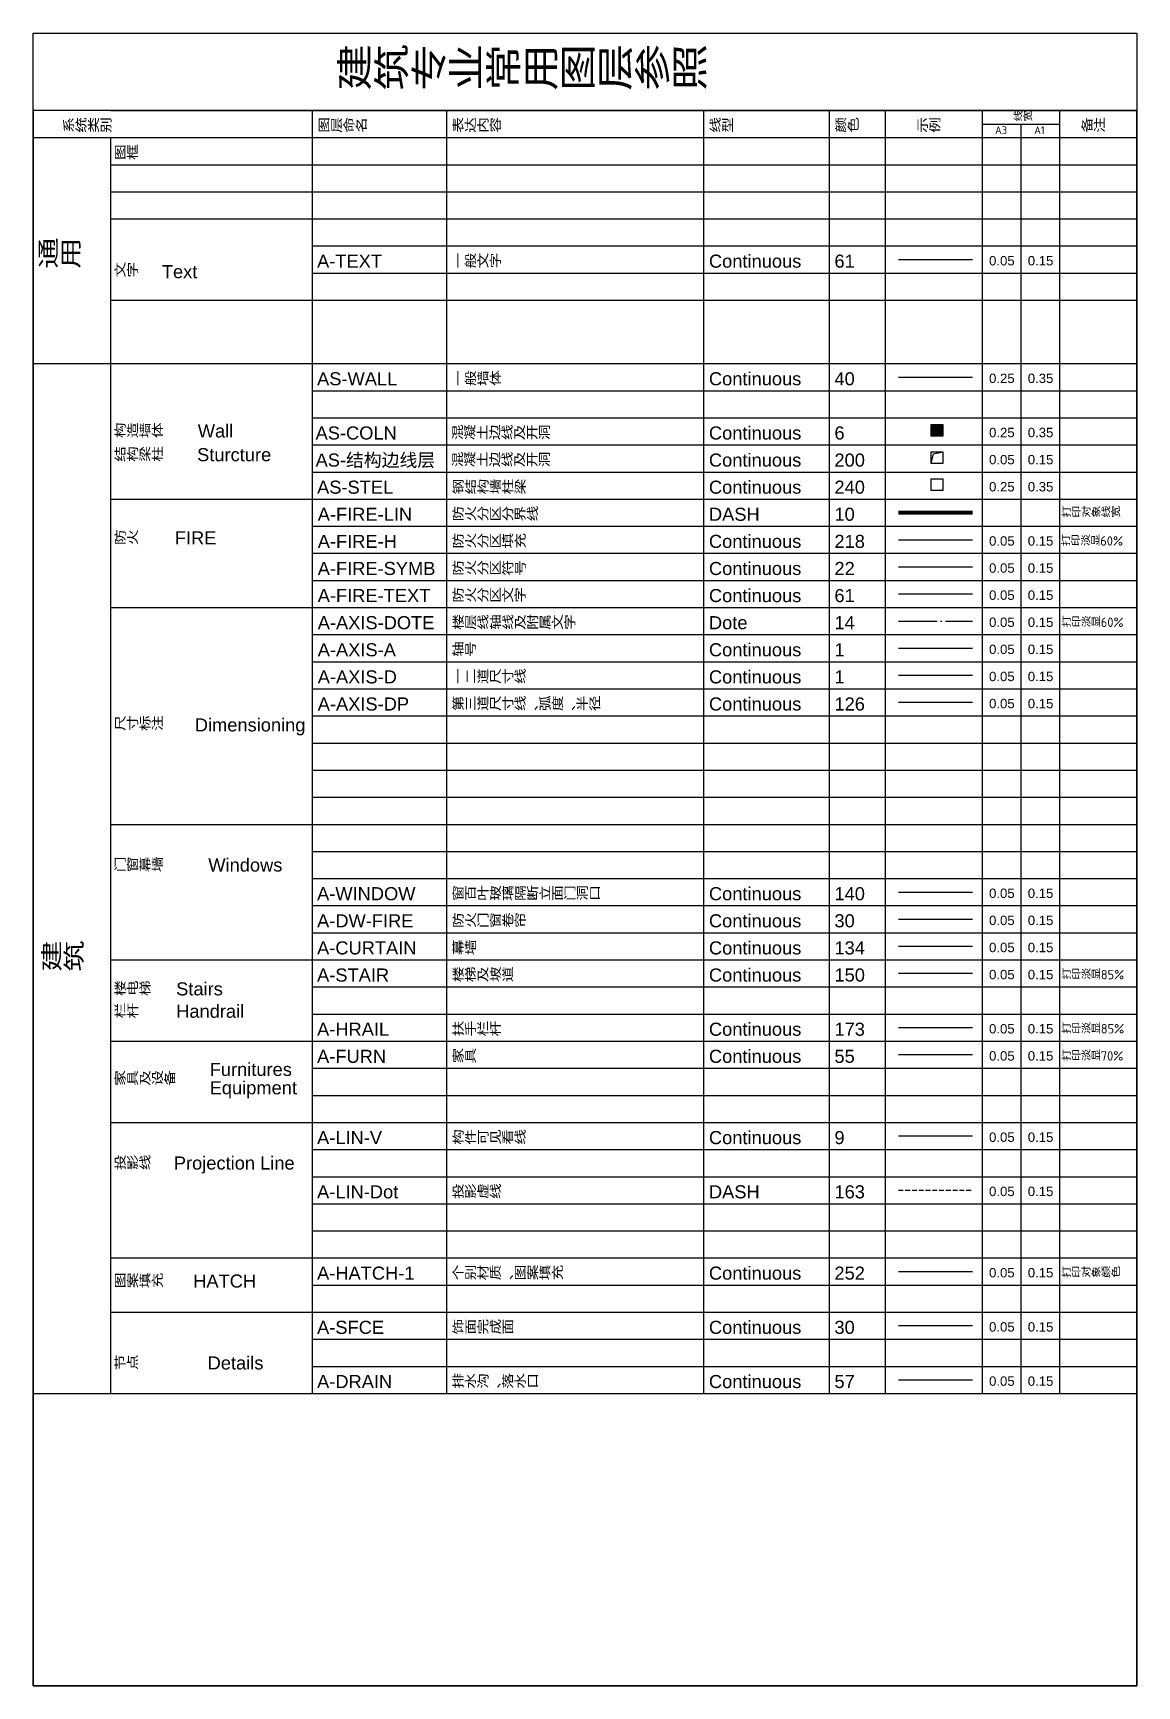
# Model space of a CAD drawing. Extents: x -71615 to 472948, y -67016 to 264410.
# Drawn here: x -16280 to 40729, y 94364 to 179747 of the extents above; entities that cross this region are included whole.
import ezdxf

# ---------------------------------------------------------------- set-up
doc = ezdxf.new("R2010")
doc.units = 0
doc.header["$LTSCALE"] = 1000
for name, pattern in [('CENTER', [50.8, 31.75, -6.35, 6.35, -6.35]), ('DASH', [0.35, 0.25, -0.1]), ('DOTE', [2.42, 2, -0.2, 0.02, -0.2])]:
    doc.linetypes.add(name, pattern=pattern)
doc.layers.add('0-T', color=5, linetype='Continuous', plot=False)
for name, color, linetype in [('A-AXIS-D', 1, 'Continuous'), ('A-AXIS-DOTE', 14, 'DOTE'), ('A-AXIS-DP', 126, 'Continuous'), ('A-CURTAIN', 134, 'Continuous'), ('A-DRAIN', 57, 'Continuous'), ('A-DW', 23, 'Continuous'), ('A-FIRE-H', 238, 'Continuous'), ('A-FIRE-LIN', 10, 'DASH'), ('A-FIRE-SYMB', 22, 'Continuous'), ('A-FIRE-TEXT', 61, 'Continuous'), ('A-FURN', 55, 'Continuous'), ('A-HATCH-1', 252, 'Continuous'), ('A-HRAIL', 173, 'Continuous'), ('A-LIN-Dot', 163, 'DASH'), ('A-LIN-V', 9, 'Continuous'), ('A-SFCE', 30, 'Continuous'), ('A-STAIR', 150, 'Continuous'), ('A-TEXT', 61, 'Continuous'), ('A-WINDOW', 140, 'Continuous'), ('AS-COLN', 6, 'Continuous'), ('AS-COLN-H', 135, 'Continuous'), ('AS-STEL', 240, 'Continuous'), ('AS-WALL', 40, 'Continuous'), ('AS-结构边线层', 200, 'Continuous'), ('G-LIN-STE', 10, 'CENTER')]:
    doc.layers.add(name, color=color, linetype=linetype)
doc.styles.add('Arial', font='arial.ttf', dxfattribs={"width": 0.85})
doc.styles.add('黑体', font='@TSSDENG', dxfattribs={"width": 0.9, "bigfont": '@TSSDCHN'})

msp = doc.modelspace()

# ---------------------------------------------------------------- texts
for s, height, style, p in [('建筑专业常用图层参照', 2025.5, '黑体', (-666, 176858)), ('系统类别', 675.2, '黑体', (-14767, 174627)), ('图层命名', 675.2, '黑体', (-1578, 174627)), ('表达内容', 675.2, '黑体', (5346, 174627)), ('线型', 675.2, '黑体', (18625, 174627)), ('颜色', 675.2, '黑体', (25107, 174627)), ('示例', 675.2, '黑体', (29327, 174627)), ('线宽', 405.1, '黑体', (34327, 175212)), ('备注', 675.2, '黑体', (37827, 174627)), ('A3', 405.1, '黑体', (33400, 174528)), ('A1', 405.1, '黑体', (35423, 174528)), ('图框', 675.2, '黑体', (-12108, 173227)), ('文字', 675.2, '黑体', (-12108, 167150)), ('Text', 675.2, 'Arial', (-9630, 167083)), ('构造墙体', 675.2, '黑体', (-12108, 158855)), ('Wall', 675.2, 'Arial', (-7773, 158855)), ('结构梁柱', 675.2, '黑体', (-12108, 157628)), ('Sturcture', 675.2, 'Arial', (-7808, 157628)), ('防火', 675.2, '黑体', (-12108, 153330)), ('FIRE', 675.2, 'Arial', (-8957, 153330)), ('尺寸标注', 675.2, '黑体', (-12108, 143727)), ('Dimensioning', 675.18, 'Arial', (-7926, 143671)), ('门窗幕墙', 675.2, '黑体', (-12108, 136433)), ('Windows', 675.2, 'Arial', (-7229, 136433)), ('楼电梯', 675.2, '黑体', (-12108, 130035)), ('Stairs', 675.2, 'Arial', (-8888, 130035)), ('栏杆', 675.2, '黑体', (-12108, 128880)), ('Handrail', 675.2, 'Arial', (-8888, 128880)), ('Furnitures', 675.2, 'Arial', (-7159, 125874)), ('家具及设备', 675.2, '黑体', (-12108, 125396)), ('Equipment', 675.2, 'Arial', (-7159, 124926)), ('投影线', 675.2, '黑体', (-12108, 121038)), ('Projection Line', 675.18, 'Arial', (-9010, 121038)), ('图案填充', 675.2, '黑体', (-12108, 114942)), ('HATCH', 675.2, 'Arial', (-8009, 114942)), ('节点', 675.2, '黑体', (-12108, 110712)), ('Details', 675.2, 'Arial', (-7265, 110712))]:
    msp.add_text(s, height=height, dxfattribs=dict(style=style)).set_placement(p)
at = {"style": '黑体', "width": 0.9}
for s, p in [('通用', (-16083, 167640)), ('建筑', (-15910, 131318))]:
    msp.add_text(s, height=1350, dxfattribs=at).set_placement(p)
at = {"layer": 'A-AXIS-D'}
for s, height, style, p in [('A-AXIS-A', 675.2, 'Arial', (-1578, 147551)), ('轴号', 675.2, '黑体', (5346, 147551)), ('Continuous', 675.2, 'Arial', (18625, 147551)), ('1', 675, 'Arial', (25107, 147551)), ('0.05', 486.1, 'Arial', (33092, 147668)), ('0.15', 486.1, 'Arial', (35092, 147668)), ('一二道尺寸线', 675.2, '黑体', (5346, 146151)), ('Continuous', 675.2, 'Arial', (18625, 146151)), ('A-AXIS-D', 675.2, 'Arial', (-1578, 146151)), ('1', 675, 'Arial', (25107, 146151)), ('0.05', 486.1, 'Arial', (33092, 146268)), ('0.15', 486.1, 'Arial', (35092, 146268))]:
    msp.add_text(s, height=height, dxfattribs=dict(at, style=style)).set_placement(p)
at = {"layer": 'A-AXIS-DOTE'}
for s, height, style, p in [('A-AXIS-DOTE', 675.18, 'Arial', (-1578, 148951)), ('楼层线轴线及附属文字', 675.2, '黑体', (5346, 148951)), ('Dote', 675.2, 'Arial', (18625, 148951)), ('14', 675.2, 'Arial', (25107, 148951)), ('0.05', 486.1, 'Arial', (33092, 149068)), ('0.15', 486.1, 'Arial', (35092, 149068)), ('打印淡显60%%%', 486.1, '黑体', (36822, 149068))]:
    msp.add_text(s, height=height, dxfattribs=dict(at, style=style)).set_placement(p)
at = {"layer": 'A-AXIS-DP'}
for s, height, style, p in [('A-AXIS-DP', 675.2, 'Arial', (-1578, 144751)), ('第三道尺寸线、弧度、半径', 675.18, '黑体', (5346, 144751)), ('Continuous', 675.2, 'Arial', (18625, 144751)), ('126', 675.2, 'Arial', (25107, 144751)), ('0.05', 486.1, 'Arial', (33092, 144868)), ('0.15', 486.1, 'Arial', (35092, 144868))]:
    msp.add_text(s, height=height, dxfattribs=dict(at, style=style)).set_placement(p)
at = {"layer": 'A-CURTAIN'}
for s, height, style, p in [('A-CURTAIN', 675.2, 'Arial', (-1612, 132151)), ('幕墙', 675.2, '黑体', (5346, 132151)), ('Continuous', 675.2, 'Arial', (18625, 132151)), ('134', 675.2, 'Arial', (25107, 132151)), ('0.05', 486.1, 'Arial', (33092, 132268)), ('0.15', 486.1, 'Arial', (35092, 132268))]:
    msp.add_text(s, height=height, dxfattribs=dict(at, style=style)).set_placement(p)
at = {"layer": 'A-DRAIN'}
for s, height, style, p in [('A-DRAIN', 675.2, 'Arial', (-1612, 109751)), ('排水沟、落水口', 675.2, '黑体', (5346, 109751)), ('Continuous', 675.2, 'Arial', (18625, 109751)), ('57', 675.2, 'Arial', (25107, 109751)), ('0.05', 486.1, 'Arial', (33092, 109868)), ('0.15', 486.1, 'Arial', (35092, 109868))]:
    msp.add_text(s, height=height, dxfattribs=dict(at, style=style)).set_placement(p)
at = {"layer": 'A-DW'}
for s, height, style, p in [('A-DW-FIRE', 675.2, 'Arial', (-1612, 133551)), ('防火门窗卷帘', 675.2, '黑体', (5346, 133551)), ('Continuous', 675.2, 'Arial', (18625, 133551)), ('30', 675.2, 'Arial', (25107, 133551)), ('0.05', 486.1, 'Arial', (33092, 133668)), ('0.15', 486.1, 'Arial', (35092, 133668))]:
    msp.add_text(s, height=height, dxfattribs=dict(at, style=style)).set_placement(p)
at = {"layer": 'A-FIRE-H'}
for s, height, style, p in [('A-FIRE-H', 675.2, 'Arial', (-1578, 153151)), ('防火分区填充', 675.2, '黑体', (5346, 153151)), ('Continuous', 675.2, 'Arial', (18625, 153151)), ('218', 675.2, 'Arial', (25107, 153151)), ('0.05', 486.1, 'Arial', (33092, 153268)), ('0.15', 486.1, 'Arial', (35092, 153268)), ('打印淡显60%%%', 486.1, '黑体', (36793, 153268))]:
    msp.add_text(s, height=height, dxfattribs=dict(at, style=style)).set_placement(p)
at = {"layer": 'A-FIRE-LIN'}
for s, style, p in [('A-FIRE-LIN', 'Arial', (-1578, 154551)), ('防火分区分界线', '黑体', (5346, 154551)), ('DASH', 'Arial', (18625, 154551)), ('10', 'Arial', (25107, 154551))]:
    msp.add_text(s, height=675.2, dxfattribs=dict(at, style=style)).set_placement(p)
at = {"layer": 'A-FIRE-SYMB'}
for s, height, style, p in [('A-FIRE-SYMB', 675.18, 'Arial', (-1578, 151751)), ('防火分区符号', 675.2, '黑体', (5346, 151751)), ('Continuous', 675.2, 'Arial', (18625, 151751)), ('22', 675.2, 'Arial', (25107, 151751)), ('0.05', 486.1, 'Arial', (33092, 151868)), ('0.15', 486.1, 'Arial', (35092, 151868))]:
    msp.add_text(s, height=height, dxfattribs=dict(at, style=style)).set_placement(p)
at = {"layer": 'A-FIRE-TEXT'}
for s, height, style, p in [('A-FIRE-TEXT', 675.18, 'Arial', (-1578, 150351)), ('防火分区文字', 675.2, '黑体', (5346, 150351)), ('Continuous', 675.2, 'Arial', (18625, 150351)), ('61', 675.2, 'Arial', (25107, 150351)), ('0.05', 486.1, 'Arial', (33092, 150468)), ('0.15', 486.1, 'Arial', (35092, 150468))]:
    msp.add_text(s, height=height, dxfattribs=dict(at, style=style)).set_placement(p)
at = {"layer": 'A-FURN'}
for s, height, style, p in [('A-FURN', 675.2, 'Arial', (-1612, 126551)), ('家具', 675.2, '黑体', (5346, 126551)), ('Continuous', 675.2, 'Arial', (18625, 126551)), ('55', 675.2, 'Arial', (25107, 126551)), ('0.05', 486.1, 'Arial', (33092, 126668)), ('0.15', 486.1, 'Arial', (35092, 126668)), ('打印淡显70%%%', 486.1, '黑体', (36822, 126668))]:
    msp.add_text(s, height=height, dxfattribs=dict(at, style=style)).set_placement(p)
at = {"layer": 'A-HATCH-1'}
for s, height, style, p in [('A-HATCH-1', 675.2, 'Arial', (-1612, 115351)), ('个别材质、图案填充', 675.2, '黑体', (5346, 115351)), ('Continuous', 675.2, 'Arial', (18625, 115351)), ('252', 675.2, 'Arial', (25107, 115351)), ('0.05', 486.1, 'Arial', (33092, 115468)), ('0.15', 486.1, 'Arial', (35092, 115468)), ('打印对象颜色', 486.1, '黑体', (36822, 115468))]:
    msp.add_text(s, height=height, dxfattribs=dict(at, style=style)).set_placement(p)
at = {"layer": 'A-HRAIL'}
for s, height, style, p in [('A-HRAIL', 675.2, 'Arial', (-1612, 127951)), ('扶手栏杆', 675.2, '黑体', (5346, 127951)), ('Continuous', 675.2, 'Arial', (18625, 127951)), ('173', 675.2, 'Arial', (25107, 127951)), ('0.05', 486.1, 'Arial', (33092, 128068)), ('0.15', 486.1, 'Arial', (35092, 128068)), ('打印淡显85%%%', 486.1, '黑体', (36822, 128068))]:
    msp.add_text(s, height=height, dxfattribs=dict(at, style=style)).set_placement(p)
at = {"layer": 'A-LIN-Dot'}
for s, height, style, p in [('A-LIN-Dot', 675.2, 'Arial', (-1612, 119551)), ('投影虚线', 675.2, '黑体', (5346, 119551)), ('DASH', 675.2, 'Arial', (18625, 119551)), ('163', 675.2, 'Arial', (25107, 119551)), ('0.05', 486.1, 'Arial', (33092, 119668)), ('0.15', 486.1, 'Arial', (35092, 119668))]:
    msp.add_text(s, height=height, dxfattribs=dict(at, style=style)).set_placement(p)
at = {"layer": 'A-LIN-V'}
for s, height, style, p in [('A-LIN-V', 675.2, 'Arial', (-1612, 122351)), ('构件可见看线', 675.2, '黑体', (5346, 122351)), ('Continuous', 675.2, 'Arial', (18625, 122351)), ('9', 675, 'Arial', (25107, 122351)), ('0.05', 486.1, 'Arial', (33092, 122468)), ('0.15', 486.1, 'Arial', (35092, 122468))]:
    msp.add_text(s, height=height, dxfattribs=dict(at, style=style)).set_placement(p)
at = {"layer": 'A-SFCE'}
for s, height, style, p in [('A-SFCE', 675.2, 'Arial', (-1612, 112551)), ('饰面完成面', 675.2, '黑体', (5346, 112551)), ('Continuous', 675.2, 'Arial', (18625, 112551)), ('30', 675.2, 'Arial', (25107, 112551)), ('0.05', 486.1, 'Arial', (33092, 112668)), ('0.15', 486.1, 'Arial', (35092, 112668))]:
    msp.add_text(s, height=height, dxfattribs=dict(at, style=style)).set_placement(p)
at = {"layer": 'A-STAIR'}
for s, height, style, p in [('楼梯及坡道', 675.2, '黑体', (5346, 130751)), ('A-STAIR', 675.2, 'Arial', (-1612, 130751)), ('Continuous', 675.2, 'Arial', (18625, 130751)), ('150', 675.2, 'Arial', (25107, 130751)), ('0.05', 486.1, 'Arial', (33092, 130868)), ('0.15', 486.1, 'Arial', (35092, 130868)), ('打印淡显85%%%', 486.1, '黑体', (36822, 130868))]:
    msp.add_text(s, height=height, dxfattribs=dict(at, style=style)).set_placement(p)
at = {"layer": 'A-TEXT'}
for s, height, style, p in [('A-TEXT', 675.2, 'Arial', (-1612, 167627)), ('一般文字', 675.2, '黑体', (5346, 167627)), ('Continuous', 675.2, 'Arial', (18625, 167627)), ('61', 675.2, 'Arial', (25107, 167627)), ('0.05', 486.1, 'Arial', (33092, 167744)), ('0.15', 486.1, 'Arial', (35092, 167744))]:
    msp.add_text(s, height=height, dxfattribs=dict(at, style=style)).set_placement(p)
at = {"layer": 'A-WINDOW'}
for s, height, style, p in [('A-WINDOW', 675.2, 'Arial', (-1612, 134951)), ('窗百叶玻璃隔断立面门洞口', 675.18, '黑体', (5346, 134951)), ('Continuous', 675.2, 'Arial', (18625, 134951)), ('140', 675.2, 'Arial', (25107, 134951)), ('0.05', 486.1, 'Arial', (33092, 135068)), ('0.15', 486.1, 'Arial', (35092, 135068))]:
    msp.add_text(s, height=height, dxfattribs=dict(at, style=style)).set_placement(p)
at = {"layer": 'AS-COLN'}
for s, height, style, p in [('AS-COLN', 675.2, 'Arial', (-1690, 158751)), ('混凝土边线及开洞', 675.2, '黑体', (5312, 158751)), ('Continuous', 675.2, 'Arial', (18625, 158751)), ('6', 675, 'Arial', (25107, 158751)), ('0.25', 486.1, 'Arial', (33092, 158868)), ('0.35', 486.1, 'Arial', (35092, 158868))]:
    msp.add_text(s, height=height, dxfattribs=dict(at, style=style)).set_placement(p)
at = {"layer": 'AS-STEL'}
for s, height, style, p in [('AS-STEL', 675.2, 'Arial', (-1612, 155951)), ('钢结构墙柱梁', 675.2, '黑体', (5346, 155945)), ('Continuous', 675.2, 'Arial', (18625, 155951)), ('240', 675.2, 'Arial', (25107, 155951)), ('0.25', 486.1, 'Arial', (33092, 156068)), ('0.35', 486.1, 'Arial', (35092, 156068))]:
    msp.add_text(s, height=height, dxfattribs=dict(at, style=style)).set_placement(p)
at = {"layer": 'AS-WALL'}
for s, height, style, p in [('AS-WALL', 675.2, 'Arial', (-1612, 161551)), ('一般墙体', 675.2, '黑体', (5346, 161551)), ('Continuous', 675.2, 'Arial', (18625, 161551)), ('40', 675.2, 'Arial', (25107, 161551)), ('0.25', 486.1, 'Arial', (33092, 161668)), ('0.35', 486.1, 'Arial', (35092, 161668))]:
    msp.add_text(s, height=height, dxfattribs=dict(at, style=style)).set_placement(p)
at = {"layer": 'AS-结构边线层'}
for s, style, p in [('AS-结构边线层', 'Arial', (-1690, 157351)), ('混凝土边线及开洞', '黑体', (5312, 157351))]:
    msp.add_text(s, height=675.2, dxfattribs=dict(at, style=style)).set_placement(p)
at = {"layer": 'AS-结构边线层', "ltscale": 100, "style": 'Arial'}
for s, height, p in [('Continuous', 675.2, (18625, 157351)), ('200', 675.2, (25107, 157351)), ('0.05', 486.1, (33092, 157468)), ('0.15', 486.1, (35092, 157468))]:
    msp.add_text(s, height=height, dxfattribs=at).set_placement(p)
at = {"layer": 'G-LIN-STE', "style": '黑体'}
msp.add_text('打印对象线宽', height=486.1, dxfattribs=at).set_placement((36822, 154737))

# ---------------------------------------------------------------- hatches: boundary and pattern name
at = {"layer": 'AS-COLN-H'}
h = msp.add_hatch(color=256, dxfattribs=at)
h.dxf.hatch_style = 1
h.paths.add_polyline_path([(30102, 159520), (30702, 159520), (30702, 158920), (30102, 158920)])

# ---------------------------------------------------------------- linework, layer by layer
for p, q in [((40729, 175747), (-16280, 175747)), ((-16280, 175747), (-16280, 94364)), ((32729, 175047), (36729, 175047)), ((40729, 94364), (40729, 175747)), ((-16280, 94364), (40729, 94364))]:
    msp.add_line(p, q)
for points in [[(-12280, 175747), (40729, 175747)], [(-1858, 175747), (-1858, 109471)], [(5066, 175747), (5066, 109471)], [(18345, 175747), (18345, 109471)], [(24827, 175747), (24827, 109471)], [(27729, 175747), (27729, 109471)], [(32729, 175747), (32729, 109471)], [(34729, 175047), (34729, 109471)], [(36729, 175747), (36729, 109471)], [(40729, 175747), (40729, 106364)], [(-16280, 174347), (40729, 174347)], [(-12280, 174347), (-12280, 109471)], [(-12280, 172947), (40729, 172947)], [(-12280, 171547), (40729, 171547)], [(-12280, 170147), (40729, 170147)], [(-1858, 168747), (40729, 168747)], [(-1858, 167347), (40729, 167347)], [(-12280, 165947), (40729, 165947)], [(-16280, 162671), (40729, 162671)], [(-1858, 161271), (40729, 161271)], [(-1858, 159871), (40729, 159871)], [(-1858, 158471), (40729, 158471)], [(-1858, 157071), (40729, 157071)], [(-12280, 155671), (40729, 155671)], [(-1858, 154271), (40729, 154271)], [(-1858, 152871), (40729, 152871)], [(-1858, 151471), (40729, 151471)], [(-12280, 150071), (40729, 150071)], [(-12280, 150071), (40729, 150071)], [(-1858, 148671), (40729, 148671)], [(-1858, 147271), (40729, 147271)], [(-1858, 145871), (40729, 145871)], [(-1858, 144471), (40729, 144471)], [(-1858, 143071), (40729, 143071)], [(-1858, 141671), (40729, 141671)], [(-1858, 140271), (40729, 140271)], [(-12280, 138871), (40729, 138871)], [(-1858, 137471), (40729, 137471)], [(-1858, 136071), (40729, 136071)], [(-1858, 134671), (40729, 134671)], [(-1858, 133271), (40729, 133271)], [(-12280, 131871), (40729, 131871)], [(-12280, 131871), (40729, 131871)], [(-1858, 130471), (40729, 130471)], [(-1858, 129071), (40729, 129071)], [(-12280, 127671), (40729, 127671)], [(-1858, 126271), (40729, 126271)], [(-1858, 124871), (40729, 124871)], [(-12280, 123471), (40729, 123471)], [(-12280, 123471), (40729, 123471)], [(-12280, 123471), (40729, 123471)], [(-1858, 122071), (40729, 122071)], [(-1858, 120671), (40729, 120671)], [(-1858, 119271), (40729, 119271)], [(-1858, 117871), (40729, 117871)], [(-1858, 117871), (40729, 117871)], [(-12280, 116471), (40729, 116471)], [(-1858, 115071), (40729, 115071)], [(-12280, 113671), (40729, 113671)], [(-12280, 113671), (40729, 113671)], [(-12280, 113671), (40729, 113671)], [(-1858, 112271), (40729, 112271)], [(-1858, 110871), (40729, 110871)], [(-16280, 109471), (40729, 109471)]]:
    msp.add_lwpolyline(points)
at = {"layer": '0-T'}
msp.add_lwpolyline([(-16280, 179747), (40729, 179747), (40729, 94364), (-16280, 94364)], close=True, dxfattribs=at)
at = {"layer": 'A-AXIS-D'}
for p, q in [((28414, 147975), (32244, 147975)), ((28414, 146575), (32244, 146575))]:
    msp.add_line(p, q, dxfattribs=at)
at = {"layer": 'A-AXIS-DOTE'}
msp.add_line((28414, 149375), (32244, 149375), dxfattribs=at)
at = {"layer": 'A-AXIS-DP'}
msp.add_line((28414, 145175), (32244, 145175), dxfattribs=at)
at = {"layer": 'A-CURTAIN'}
msp.add_line((28414, 132575), (32244, 132575), dxfattribs=at)
at = {"layer": 'A-DRAIN'}
msp.add_line((28414, 110175), (32244, 110175), dxfattribs=at)
at = {"layer": 'A-DW'}
msp.add_line((28414, 133975), (32244, 133975), dxfattribs=at)
at = {"layer": 'A-FIRE-H'}
msp.add_line((28414, 153575), (32244, 153575), dxfattribs=at)
at = {"layer": 'A-FIRE-LIN', "ltscale": 3, "const_width": 200}
msp.add_lwpolyline([(28414, 154975), (32244, 154975)], dxfattribs=at)
at = {"layer": 'A-FIRE-SYMB'}
msp.add_line((28414, 152175), (32244, 152175), dxfattribs=at)
at = {"layer": 'A-FIRE-TEXT'}
msp.add_line((28414, 150775), (32244, 150775), dxfattribs=at)
at = {"layer": 'A-FURN'}
msp.add_line((28414, 126975), (32244, 126975), dxfattribs=at)
at = {"layer": 'A-HATCH-1'}
msp.add_line((28414, 115775), (32244, 115775), dxfattribs=at)
at = {"layer": 'A-HRAIL'}
msp.add_line((28414, 128375), (32244, 128375), dxfattribs=at)
at = {"layer": 'A-LIN-Dot'}
msp.add_line((28414, 119975), (32244, 119975), dxfattribs=at)
at = {"layer": 'A-LIN-V'}
msp.add_line((28414, 122775), (32244, 122775), dxfattribs=at)
at = {"layer": 'A-SFCE'}
msp.add_line((28414, 112975), (32244, 112975), dxfattribs=at)
at = {"layer": 'A-STAIR'}
msp.add_line((28414, 131175), (32244, 131175), dxfattribs=at)
at = {"layer": 'A-TEXT'}
msp.add_line((28414, 168051), (32244, 168051), dxfattribs=at)
at = {"layer": 'A-WINDOW'}
msp.add_line((28414, 135375), (32244, 135375), dxfattribs=at)
at = {"layer": 'AS-COLN'}
msp.add_lwpolyline([(30102, 159520), (30702, 159520), (30702, 158920), (30102, 158920)], close=True, dxfattribs=at)
at = {"layer": 'AS-STEL'}
msp.add_lwpolyline([(30102, 156720), (30702, 156720), (30702, 156120), (30102, 156120)], close=True, dxfattribs=at)
at = {"layer": 'AS-WALL'}
msp.add_line((28414, 161975), (32244, 161975), dxfattribs=at)
at = {"layer": 'AS-结构边线层', "ltscale": 100}
msp.add_lwpolyline([(30102, 158120), (30702, 158120), (30702, 157520), (30102, 157520)], close=True, dxfattribs=at)
msp.add_lwpolyline([(30102, 157520), (30223, 158014), (30702, 158120)], dxfattribs=at)

msp.set_redraw_order([(e.dxf.handle, doc.entitydb.next_handle()) for e in msp.query("TEXT MTEXT ATTDEF DIMENSION ARC_DIMENSION")])  # texts and dimensions are drawn at this point

doc.saveas('drawing.dxf')
